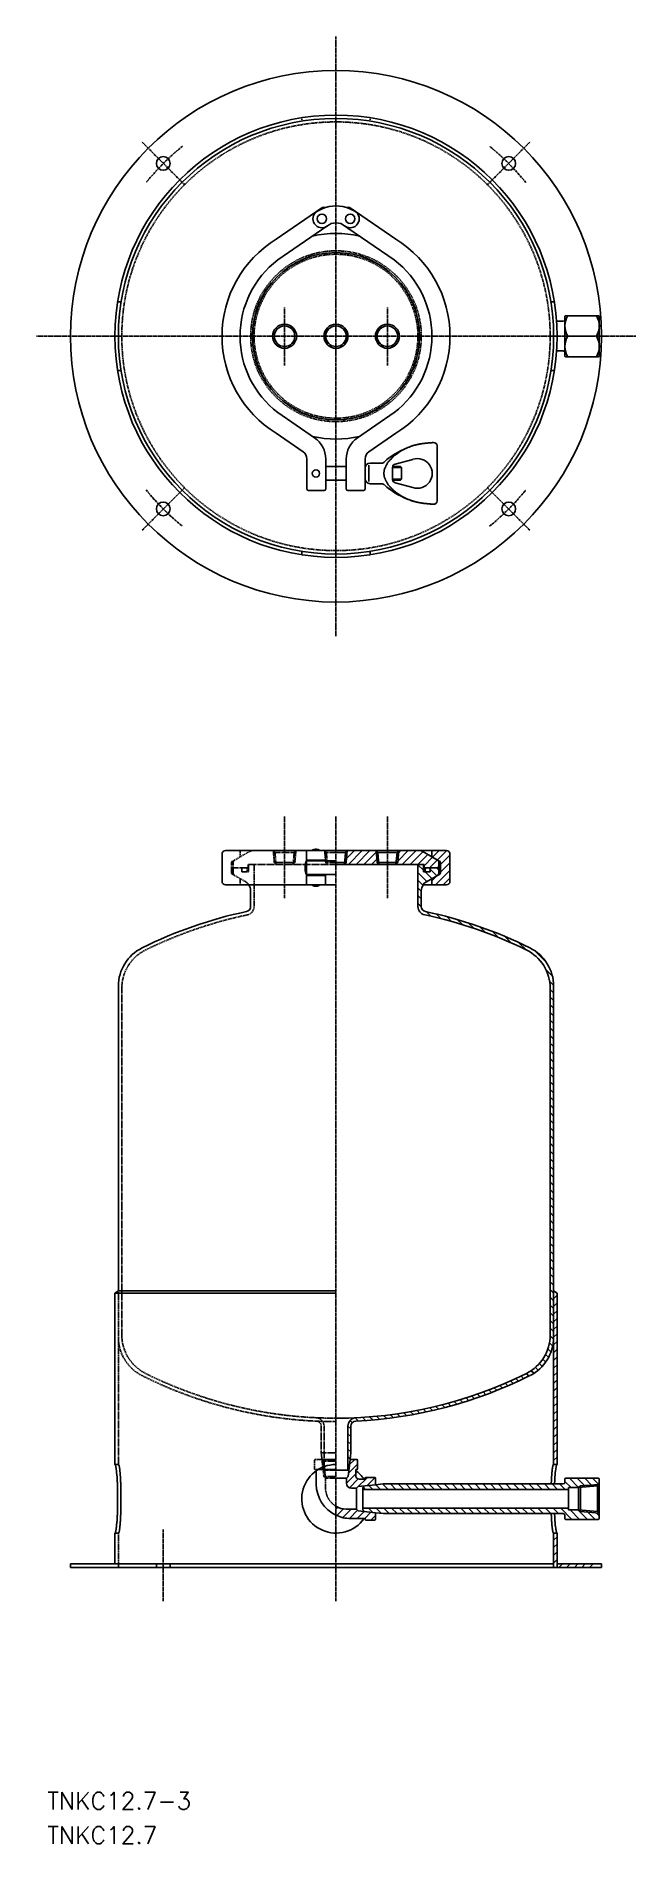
# Model space of a CAD drawing. Extents: x 242 to 592, y 18 to 1073.
import ezdxf

# ---------------------------------------------------------------- set-up
doc = ezdxf.new("R2010")
doc.units = 0
doc.linetypes.add('CENTER', pattern=[2, 1.25, -0.25, 0.25, -0.25])
doc.linetypes.add('DASHED', pattern=[0.75, 0.5, -0.25])
doc.layers.get('0').update_dxf_attribs({"linetype": 'CONTINUOUS'})
doc.layers.add('CENTER', color=1, linetype='CENTER')
doc.styles.get("Standard").update_dxf_attribs({"font": 'txt.shx', "bigfont": 'bigfont.shx'})

msp = doc.modelspace()

# ---------------------------------------------------------------- texts
at = {"color": 7, "linetype": 'CONTINUOUS'}
for s, p in [('TNKC12.7-3', (248, 38.3)), ('TNKC12.7', (248, 18.3))]:
    msp.add_text(s, height=10, dxfattribs=at).set_placement(p)

# ---------------------------------------------------------------- blocks, each defined once
blk = doc.blocks.new('*X2')
at = {"color": 0, "linetype": 'CONTINUOUS'}
for p, q in [((546.6, 179.5), (548.6, 181.5)), ((551.1, 179.5), (553.1, 181.5)), ((555.6, 179.5), (557.6, 181.5)), ((560, 179.5), (562, 181.5)), ((564.5, 179.5), (566.5, 181.5))]:
    blk.add_line(p, q, dxfattribs=at)
blk = doc.blocks.new('*X3')
at = {"color": 0, "linetype": 'CONTINUOUS'}
for p, q in [((543.5, 195.4), (545.5, 197.4)), ((543.5, 191), (545.5, 193)), ((543.5, 186.5), (545.5, 188.5)), ((543.5, 182), (545.5, 184))]:
    blk.add_line(p, q, dxfattribs=at)
blk = doc.blocks.new('*X4')
at = {"color": 0, "linetype": 'CONTINUOUS'}
for p, q in [((422.7, 593), (427.3, 597.5)), ((423.8, 589.5), (431.8, 597.5)), ((428.2, 589.5), (436.2, 597.5)), ((432.7, 589.5), (439.9, 596.7)), ((437.2, 589.5), (440.3, 592.6)), ((452.6, 591.4), (458.7, 597.5)), ((453, 596.3), (454.2, 597.5)), ((455.2, 589.5), (463.2, 597.5)), ((459.7, 589.5), (467.1, 596.9)), ((464.2, 589.5), (470, 595.3)), ((467.9, 588.7), (472.8, 593.7)), ((471.1, 587.5), (475.6, 592)), ((472.8, 593.7), (476.7, 597.5)), ((475.6, 592), (481.1, 597.5)), ((477.5, 589.4), (483, 594.9)), ((472.5, 579.9), (475.6, 583)), ((474.6, 577.5), (483, 585.9)), ((475.6, 587.5), (476.5, 588.4)), ((477.5, 584.9), (483, 590.4)), ((479.1, 577.5), (483, 581.4))]:
    blk.add_line(p, q, dxfattribs=at)
blk = doc.blocks.new('*X5')
at = {"color": 0, "linetype": 'CONTINUOUS'}
for p, q in [((543.5, 340.6), (543.6, 340.7)), ((543.5, 336.2), (545.5, 338.2)), ((543.5, 331.7), (545.5, 333.7)), ((543.5, 327.2), (545.5, 329.2)), ((543.5, 322.7), (545.5, 324.7)), ((543.5, 318.2), (545.5, 320.2)), ((543.5, 313.7), (545.5, 315.7)), ((543.5, 309.2), (545.5, 311.2)), ((543.5, 304.7), (545.5, 306.7)), ((543.5, 300.2), (545.5, 302.2)), ((543.5, 295.7), (545.5, 297.7)), ((543.5, 291.2), (545.5, 293.2)), ((543.5, 286.8), (545.5, 288.8)), ((543.5, 282.3), (545.5, 284.3)), ((543.5, 277.8), (545.5, 279.8)), ((543.5, 273.3), (545.5, 275.3)), ((543.5, 268.8), (545.5, 270.8)), ((543.5, 264.3), (545.5, 266.3)), ((543.5, 259.8), (545.5, 261.8)), ((543.5, 255.3), (545.5, 257.3)), ((543.5, 250.8), (545.5, 252.8)), ((543.5, 246.3), (545.5, 248.3)), ((543.5, 241.8), (545.5, 243.8))]:
    blk.add_line(p, q, dxfattribs=at)
blk = doc.blocks.new('*X6')
at = {"color": 0, "linetype": 'CONTINUOUS'}
for p, q in [((433.5, 225), (432.3, 226.2)), ((438, 225), (435.7, 227.3)), ((442.5, 225), (439.7, 227.7)), ((447, 225), (443.8, 228.1)), ((451.5, 225), (448.3, 228.2)), ((456, 225), (452.8, 228.2)), ((460.4, 225), (457.2, 228.2)), ((464.9, 225), (461.7, 228.2)), ((469.4, 225), (466.2, 228.2)), ((473.9, 225), (470.7, 228.2)), ((478.4, 225), (475.2, 228.2)), ((482.9, 225), (479.7, 228.2)), ((487.4, 225), (484.2, 228.2)), ((491.9, 225), (488.7, 228.2)), ((496.4, 225), (493.2, 228.2)), ((500.9, 225), (497.7, 228.2)), ((505.3, 225), (502.1, 228.2)), ((509.8, 225), (506.6, 228.2)), ((514.3, 225), (511.1, 228.2)), ((518.8, 225), (515.6, 228.2)), ((523.3, 225), (520.1, 228.2)), ((527.8, 225), (524.6, 228.2)), ((532.3, 225), (529.1, 228.2)), ((536.8, 225), (533.6, 228.2)), ((541.3, 225), (538.1, 228.2)), ((545.8, 225), (542.6, 228.2)), ((550.2, 225), (547, 228.2)), ((553.7, 226), (550.1, 229.6)), ((558.1, 226.1), (552.7, 231.5)), ((561.5, 227.2), (557.2, 231.5)), ((565.7, 227.5), (561.7, 231.5)), ((569.9, 227.8), (566.1, 231.5)), ((438, 211.5), (435.4, 214.1)), ((443, 211), (439.9, 214.1)), ((447.6, 210.9), (444.4, 214.1)), ((452.1, 210.9), (448.9, 214.1)), ((456.6, 210.9), (453.4, 214.1)), ((461.1, 210.9), (457.9, 214.1)), ((465.6, 210.9), (462.4, 214.1)), ((470.1, 210.9), (466.9, 214.1)), ((474.5, 210.9), (471.3, 214.1)), ((479, 210.9), (475.8, 214.1)), ((483.5, 210.9), (480.3, 214.1)), ((488, 210.9), (484.8, 214.1)), ((492.5, 210.9), (489.3, 214.1)), ((497, 210.9), (493.8, 214.1)), ((501.5, 210.9), (498.3, 214.1)), ((506, 210.9), (502.8, 214.1)), ((510.5, 210.9), (507.3, 214.1)), ((515, 210.9), (511.8, 214.1)), ((519.4, 210.9), (516.2, 214.1)), ((523.9, 210.9), (520.7, 214.1)), ((528.4, 210.9), (525.2, 214.1)), ((532.9, 210.9), (529.7, 214.1)), ((537.4, 210.9), (534.2, 214.1)), ((541.9, 210.9), (538.7, 214.1)), ((546.4, 210.9), (543.2, 214.1)), ((554.2, 207.5), (547.7, 214.1)), ((558.7, 207.5), (553.2, 213)), ((563.2, 207.5), (557.7, 213)), ((567.7, 207.5), (563.5, 211.7)), ((570.1, 209.6), (568.4, 211.3))]:
    blk.add_line(p, q, dxfattribs=at)
blk = doc.blocks.new('*X7')
at = {"color": 0, "linetype": 'CONTINUOUS'}
for p, q in [((424.4, 239.5), (427.4, 242.5)), ((422.6, 228.7), (428, 234.1)), ((423.8, 234.4), (429, 239.6)), ((428.4, 225.6), (434.9, 232)), ((424.3, 225.9), (429.5, 231.1)), ((434.5, 227.1), (439.3, 231.9)), ((416.5, 213.6), (417.5, 214.6)), ((417, 209.7), (420.9, 213.6)), ((420.4, 208.6), (425.3, 213.4)), ((424.4, 208), (429.1, 212.8)), ((428.8, 208), (432.9, 212.1)), ((433.3, 208), (436.9, 211.6)), ((436.8, 207), (439.5, 209.7))]:
    blk.add_line(p, q, dxfattribs=at)
blk = doc.blocks.new('*X8')
at = {"color": 0, "linetype": 'CONTINUOUS'}
for p, q in [((467.5, 586.1), (464.3, 589.3)), ((469.6, 579.5), (464.3, 584.8)), ((467.2, 577.4), (464.3, 580.3)), ((472.4, 581.2), (468.5, 585.1)), ((475.3, 582.8), (471.5, 586.6)), ((476.5, 586.1), (475.1, 587.5)), ((466.3, 573.8), (464.3, 575.8)), ((466.3, 569.3), (464.3, 571.3)), ((466.3, 564.8), (464.3, 566.8)), ((471.9, 559.2), (469.3, 561.8)), ((477.8, 557.8), (475.1, 560.5)), ((483.9, 556.2), (481.1, 559.1)), ((490.3, 554.4), (487.3, 557.3)), ((496.9, 552.2), (493.7, 555.4)), ((503.8, 549.8), (500.5, 553.1)), ((511.1, 547), (507.6, 550.5)), ((518.9, 543.6), (515.1, 547.5)), ((527.4, 539.7), (523.1, 543.9)), ((539.4, 532.2), (532.3, 539.3)), ((542.8, 524.3), (539, 528.1)), ((543.5, 519.1), (541.1, 521.4)), ((543.5, 514.6), (541.5, 516.6)), ((543.5, 510.1), (541.5, 512.1)), ((543.5, 505.6), (541.5, 507.6)), ((543.5, 501.1), (541.5, 503.1)), ((543.5, 496.6), (541.5, 498.6)), ((543.5, 492.1), (541.5, 494.1)), ((543.5, 487.6), (541.5, 489.6)), ((543.5, 483.2), (541.5, 485.2)), ((543.5, 478.7), (541.5, 480.7)), ((543.5, 474.2), (541.5, 476.2)), ((543.5, 469.7), (541.5, 471.7)), ((543.5, 465.2), (541.5, 467.2)), ((543.5, 460.7), (541.5, 462.7)), ((543.5, 456.2), (541.5, 458.2)), ((543.5, 451.7), (541.5, 453.7)), ((543.5, 447.2), (541.5, 449.2)), ((543.5, 442.7), (541.5, 444.7)), ((543.5, 438.3), (541.5, 440.3)), ((543.5, 433.8), (541.5, 435.8)), ((543.5, 429.3), (541.5, 431.3)), ((543.5, 424.8), (541.5, 426.8)), ((543.5, 420.3), (541.5, 422.3)), ((543.5, 415.8), (541.5, 417.8)), ((543.5, 411.3), (541.5, 413.3)), ((543.5, 406.8), (541.5, 408.8)), ((543.5, 402.3), (541.5, 404.3)), ((543.5, 397.8), (541.5, 399.8)), ((543.5, 393.4), (541.5, 395.4)), ((543.5, 388.9), (541.5, 390.9)), ((543.5, 384.4), (541.5, 386.4)), ((543.5, 379.9), (541.5, 381.9)), ((543.5, 375.4), (541.5, 377.4)), ((543.5, 370.9), (541.5, 372.9)), ((543.5, 366.4), (541.5, 368.4)), ((543.5, 361.9), (541.5, 363.9)), ((543.5, 357.4), (541.5, 359.4)), ((543.5, 352.9), (541.5, 354.9)), ((543.5, 348.5), (541.5, 350.5)), ((543.5, 344), (541.5, 346)), ((543.5, 339.5), (541.5, 341.5)), ((543.5, 335), (541.5, 337)), ((543.5, 330.5), (541.5, 332.5)), ((543.5, 326), (541.5, 328)), ((543.5, 321.5), (541.5, 323.5)), ((543.5, 317), (541.5, 319)), ((542, 305.1), (540.2, 306.9)), ((543, 308.6), (541.1, 310.5)), ((543.5, 312.6), (541.5, 314.5)), ((534.5, 294.5), (533, 296.1)), ((536.8, 296.7), (535.2, 298.4)), ((538.9, 299.2), (537.2, 300.9)), ((540.6, 302), (538.8, 303.7)), ((513.7, 284), (512.1, 285.5)), ((516.8, 285.3), (515.3, 286.9)), ((519.9, 286.7), (518.4, 288.2)), ((523, 288.1), (521.5, 289.6)), ((526, 289.6), (524.5, 291.1)), ((529.1, 291.1), (527.6, 292.5)), ((532, 292.7), (530.4, 294.2)), ((480.1, 272.7), (478.4, 274.3)), ((483.6, 273.6), (482, 275.2)), ((487.1, 274.6), (485.5, 276.2)), ((490.6, 275.6), (489, 277.3)), ((494, 276.7), (492.4, 278.3)), ((497.4, 277.8), (495.8, 279.4)), ((500.7, 279), (499.1, 280.6)), ((504, 280.2), (502.4, 281.8)), ((507.3, 281.4), (505.7, 283)), ((510.5, 282.7), (508.9, 284.2)), ((426, 263.9), (424.8, 265.1)), ((429.5, 264.9), (427.7, 266.7)), ((433.7, 265.1), (431.9, 267)), ((437.9, 265.5), (436.1, 267.3)), ((442, 265.8), (440.2, 267.6)), ((446.1, 266.3), (444.3, 268.1)), ((450.1, 266.8), (448.3, 268.5)), ((454, 267.3), (452.2, 269.1)), ((457.9, 267.9), (456.1, 269.7)), ((461.7, 268.6), (460, 270.3)), ((465.5, 269.3), (463.8, 271)), ((469.2, 270.1), (467.5, 271.8)), ((472.9, 270.9), (471.2, 272.6)), ((476.5, 271.8), (474.8, 273.4)), ((425.2, 260.3), (423.5, 261.9)), ((425.2, 255.8), (423.5, 257.4)), ((425.2, 251.3), (423.5, 252.9)), ((425.2, 246.8), (423.5, 248.4)), ((424.8, 242.7), (423.5, 243.9)), ((424.3, 238.7), (423.5, 239.5))]:
    blk.add_line(p, q, dxfattribs=at)

# ---------------------------------------------------------------- linework, layer by layer
at = {"color": 3, "linetype": 'DASHED'}
for p, q in [((396.5, 1022.9), (396.5, 1025)), ((436.5, 1022.9), (436.5, 1025)), ((291.1, 917.5), (289.1, 917.5)), ((541.9, 917.5), (543.9, 917.5)), ((291.1, 877.5), (289.1, 877.5)), ((541.9, 877.5), (543.9, 877.5)), ((396.5, 772.1), (396.5, 770.1)), ((436.5, 772.1), (436.5, 770.1)), ((356, 591.2), (366.2, 597.1)), ((360.5, 597), (360.5, 593.8)), ((379.9, 597.5), (380.5, 590.5)), ((379.9, 597.5), (380.9, 596.5)), ((393, 596.5), (380, 596.5)), ((392.5, 590.5), (380.5, 590.5)), ((380.5, 590.5), (381.5, 589.5)), ((380.9, 596.5), (381.5, 589.5)), ((392.1, 596.5), (391.5, 589.5)), ((392.5, 590.5), (391.5, 589.5)), ((393.1, 597.5), (392.1, 596.5)), ((393.1, 597.5), (392.5, 590.5)), ((409.9, 597.5), (410.9, 596.5)), ((409.9, 597.5), (410.5, 590.5)), ((416.5, 596.5), (410, 596.5)), ((416.5, 590.5), (410.5, 590.5)), ((410.5, 590.5), (411.5, 589.5)), ((410.9, 596.5), (411.5, 589.5)), ((355.5, 590.4), (355.5, 584.7)), ((356, 583.8), (363.7, 579.4)), ((356.5, 590.4), (356.5, 584.7)), ((365.5, 587.5), (356.5, 587.5)), ((360.5, 581.2), (360.5, 578)), ((361.5, 587.5), (361.5, 585.1)), ((365.5, 585.1), (361.5, 585.1)), ((416.5, 589.5), (365.2, 589.5)), ((365.2, 589.5), (365.2, 587.5)), ((365.5, 589.5), (365.5, 585.1)), ((368.7, 589.5), (368.7, 564.9)), ((291.5, 315), (291.5, 517.2)), ((289.5, 340.8), (289.5, 239.5)), ((407.9, 261.8), (407.9, 246.2)), ((409.5, 261.8), (409.5, 242.5)), ((404.5, 242.5), (416.5, 242.5)), ((416.5, 242.5), (405.5, 242.5)), ((407.9, 246.2), (416.5, 246.2)), ((407.9, 246.2), (408.3, 242.5)), ((408.3, 242.5), (409, 236.2)), ((408.4, 242.5), (409.4, 232.5)), ((408.4, 242.5), (409.4, 241.5)), ((409.5, 242.5), (409.5, 236.2)), ((287.5, 239.5), (289.5, 239.5)), ((404, 242), (404, 237)), ((406, 236.5), (404.5, 236.5)), ((405, 235.9), (405, 236.5)), ((416.5, 236.2), (409, 236.2)), ((409.4, 241.5), (416.5, 241.5)), ((409.4, 241.5), (410.4, 231.5)), ((409.4, 232.5), (416.5, 232.5)), ((409.4, 232.5), (410.4, 231.5)), ((416.5, 231.5), (410.4, 231.5)), ((410.4, 231.5), (410.4, 228.5)), ((410.4, 231.5), (410.4, 225.5)), ((410.4, 231.5), (410.4, 225.5)), ((287.5, 199.5), (289.5, 199.5)), ((289.5, 199.5), (289.5, 179.5)), ((311.7, 181.5), (311.7, 179.5)), ((319.7, 181.5), (319.7, 179.5))]:
    msp.add_line(p, q, dxfattribs=at)
at = {"color": 7, "linetype": 'CONTINUOUS'}
for p, q in [((381.6, 954.1), (408.2, 972.4)), ((408.5, 971.8), (405.3, 970.3)), ((424.5, 971.8), (427.8, 970.3)), ((451.4, 954.1), (424.8, 972.4)), ((382.5, 942), (411.2, 961.7)), ((450.5, 942), (419.7, 963.1)), ((550.1, 909), (550.1, 907.2)), ((550.1, 907.2), (550.1, 887.9)), ((550.6, 909.5), (569.6, 909.5)), ((570.1, 909), (570.1, 886)), ((549.1, 906.2), (545.2, 906.2)), ((550.1, 897.5), (567.3, 897.5)), ((550.1, 891), (550.1, 897.5)), ((550.1, 891), (550.1, 897.5)), ((550.1, 891), (550.1, 897.5)), ((549.1, 888.9), (545.2, 888.9)), ((550.1, 887.9), (550.1, 886)), ((550.6, 885.5), (569.6, 885.5)), ((382.5, 853), (404, 838.3)), ((450.5, 853), (429, 838.3)), ((381.6, 840.9), (397.3, 830.1)), ((451.4, 840.9), (435.7, 830.1)), ((475.5, 833.5), (475.5, 801.5)), ((399.5, 826), (399.5, 808.5)), ((410.5, 825.9), (410.5, 808.5)), ((422.5, 825.9), (422.5, 808.5)), ((433.5, 826), (433.5, 808.5)), ((436.5, 823.5), (443.1, 823.5)), ((461.4, 825.7), (451, 822.9)), ((410.5, 821.5), (422.5, 821.5)), ((410.5, 813.5), (422.5, 813.5)), ((433.5, 814.5), (433.5, 820.5)), ((435.7, 822.3), (435.7, 812.7)), ((454.8, 821), (449.5, 821)), ((449.5, 814), (449.5, 821)), ((454.8, 814.1), (449.5, 814.1)), ((449.6, 821.5), (454.2, 821.5)), ((449.6, 813.5), (454.2, 813.5)), ((461.4, 809.3), (451, 812.1)), ((454.2, 821.5), (454.8, 821)), ((454.2, 813.5), (454.8, 814.1)), ((454.8, 821), (454.8, 814.1)), ((400.5, 807.5), (409.5, 807.5)), ((432.5, 807.5), (423.5, 807.5)), ((436.5, 811.5), (443.1, 811.5)), ((350, 595.5), (350, 579.5)), ((416.5, 597.5), (352, 597.5)), ((399.3, 597.5), (399.3, 592)), ((399.3, 592), (410.3, 592)), ((399.3, 591.5), (416.5, 591.5)), ((399.3, 591.5), (399.3, 583.5)), ((402.6, 592), (402.6, 591.5)), ((406.9, 592), (406.9, 591.5)), ((410.3, 597.5), (410.3, 592)), ((416.5, 597.5), (481, 597.5)), ((416.5, 596.5), (423, 596.5)), ((416.5, 590.5), (422.5, 590.5)), ((422.1, 596.5), (421.5, 589.5)), ((422.5, 590.5), (421.5, 589.5)), ((423.1, 597.5), (422.1, 596.5)), ((423.1, 597.5), (422.5, 590.5)), ((439.9, 597.5), (440.5, 590.5)), ((439.9, 597.5), (440.9, 596.5)), ((440, 596.5), (453, 596.5)), ((440.5, 590.5), (452.5, 590.5)), ((440.5, 590.5), (441.5, 589.5)), ((440.9, 596.5), (441.5, 589.5)), ((452.1, 596.5), (451.5, 589.5)), ((452.5, 590.5), (451.5, 589.5)), ((453.1, 597.5), (452.1, 596.5)), ((453.1, 597.5), (452.5, 590.5)), ((477, 591.2), (466.8, 597.1)), ((472.5, 597), (472.5, 593.8)), ((483, 595.5), (483, 579.5)), ((399.3, 583.5), (416.5, 583.5)), ((399.3, 583), (410.3, 583)), ((399.3, 583), (399.3, 577.5)), ((402.6, 583.5), (402.6, 583)), ((406.9, 583.5), (406.9, 583)), ((410.3, 583), (410.3, 577.5)), ((416.5, 589.5), (467.9, 589.5)), ((464.3, 589.5), (464.3, 564.9)), ((467.5, 589.5), (467.5, 585.1)), ((467.5, 587.5), (476.5, 587.5)), ((467.5, 585.1), (471.5, 585.1)), ((467.9, 589.5), (467.9, 587.5)), ((477, 583.8), (469.3, 579.4)), ((471.5, 587.5), (471.5, 585.1)), ((472.5, 581.2), (472.5, 578)), ((476.5, 590.4), (476.5, 584.7)), ((477.5, 590.4), (477.5, 584.7)), ((360, 577.5), (352, 577.5)), ((360, 577.5), (365.7, 577.5)), ((365.7, 577.5), (416.5, 577.5)), ((366.7, 574.2), (366.7, 564.9)), ((466.3, 574.2), (466.3, 564.9)), ((473, 577.5), (467.3, 577.5)), ((473, 577.5), (481, 577.5)), ((289.5, 518.2), (289.5, 518.4)), ((289.5, 340.8), (289.5, 518.2)), ((541.5, 343.9), (541.5, 517.2)), ((543.5, 343.9), (543.5, 518.4)), ((287.5, 339.5), (289.5, 340.8)), ((287.5, 339.5), (287.5, 239.5)), ((287.5, 339.5), (416.5, 339.5)), ((289.5, 340.8), (416.5, 340.8)), ((541.5, 343.9), (541.5, 318.3)), ((543.5, 343.9), (543.5, 318.3)), ((545.5, 339.5), (543.5, 340.8)), ((545.5, 339.5), (545.5, 239.5)), ((541.5, 318.3), (541.5, 315)), ((543.5, 318.3), (543.5, 313.7)), ((543.5, 313.7), (543.5, 239.5)), ((543.5, 304.5), (543.5, 303.6)), ((423.5, 261.8), (423.5, 236.2)), ((425.2, 261.8), (425.2, 246.2)), ((424.7, 242.5), (423.6, 232.5)), ((424.7, 242.5), (424, 236.2)), ((425.2, 246.2), (424.7, 242.5)), ((424.7, 242.5), (428.5, 242.5)), ((427.5, 242.5), (424.7, 242.5)), ((405, 235.9), (405, 228)), ((405, 235.9), (405, 228)), ((406, 236.5), (416.5, 236.5)), ((416.5, 236.2), (424, 236.2)), ((423.6, 232.5), (422.6, 231.5)), ((428, 236.5), (428.5, 236.5)), ((428, 236.5), (428, 233)), ((429, 242), (429, 237)), ((439, 232), (434, 232)), ((543.5, 239.5), (545.5, 239.5)), ((416.5, 231.5), (422.6, 231.5)), ((422.6, 231.5), (422.6, 228.6)), ((428.5, 225.6), (425.6, 225.6)), ((429.5, 226.6), (428.5, 225.6)), ((428.5, 225.6), (428.5, 213.4)), ((439.5, 227.7), (429.5, 226.6)), ((430, 231), (433.5, 231)), ((433.1, 227), (432.1, 226)), ((432.1, 226), (432.1, 219.5)), ((449.1, 225), (432.1, 225)), ((449.1, 225), (432.1, 225)), ((433.5, 231.5), (433.5, 231)), ((439.5, 231.5), (439.5, 227.7)), ((439.5, 227.7), (444.1, 228.2)), ((444.1, 228.2), (449.1, 228.2)), ((444.1, 228.2), (449.1, 228.2)), ((549.1, 228.2), (444.8, 228.2)), ((552.1, 225), (444.8, 225)), ((550.1, 231), (550.1, 229.2)), ((550.6, 231.5), (569.6, 231.5)), ((552.1, 226), (558.1, 226)), ((552.1, 226), (552.1, 219.5)), ((569.2, 227), (558.1, 226)), ((559.1, 227), (558.1, 226)), ((558.1, 226), (558.1, 219.5)), ((559.1, 227), (570.1, 227.8)), ((559.1, 227), (559.1, 219.5)), ((570.1, 227.8), (569.2, 227)), ((569.2, 227), (569.2, 219.5)), ((570.1, 231), (570.1, 208)), ((428.5, 213.4), (422.5, 213.4)), ((429.5, 212.4), (428.5, 213.4)), ((439.5, 211.3), (429.5, 212.4)), ((432.1, 213), (432.1, 219.5)), ((449.1, 214.1), (432.1, 214.1)), ((449.1, 214.1), (432.1, 214.1)), ((433.1, 212), (432.1, 213)), ((439.5, 211.3), (444.1, 210.9)), ((439.5, 211.3), (439.5, 207.5)), ((444.1, 210.9), (449.1, 210.9)), ((444.1, 210.9), (449.1, 210.9)), ((552.1, 214.1), (444.8, 214.1)), ((549.1, 210.9), (444.8, 210.9)), ((552.1, 213), (552.1, 219.5)), ((552.1, 213), (558.1, 213)), ((558.1, 213), (558.1, 219.5)), ((569.2, 212), (558.1, 213)), ((559.1, 212), (558.1, 213)), ((559.1, 212), (559.1, 219.5)), ((559.1, 212), (570.1, 211.2)), ((569.2, 212), (569.2, 219.5)), ((570.1, 211.2), (569.2, 212)), ((570.1, 213), (570.1, 219.5)), ((570.1, 213), (570.1, 219.5)), ((570.1, 213), (570.1, 219.5)), ((425, 208), (433.5, 208)), ((433.5, 208), (433.5, 207.5)), ((439, 207), (434, 207)), ((550.1, 209.9), (550.1, 208)), ((550.6, 207.5), (569.6, 207.5)), ((287.5, 199.5), (287.5, 181.5)), ((543.5, 199.5), (545.5, 199.5)), ((543.5, 199.5), (543.5, 179.5)), ((545.5, 199.5), (545.5, 179.5)), ((543.5, 181.5), (261.5, 181.5)), ((261.5, 181.5), (261.5, 179.5)), ((571.5, 179.5), (261.5, 179.5)), ((545.5, 181.5), (563.7, 181.5)), ((545.5, 181.5), (571.5, 181.5)), ((571.5, 181.5), (571.5, 179.5))]:
    msp.add_line(p, q, dxfattribs=at)
at = {"color": 7}
msp.add_polyline3d([(473.4, 835.5, 0), (473.1, 835.5, 0), (472.8, 835.5, 0), (472.5, 835.4, 0), (472.2, 835.4, 0), (471.9, 835.4, 0), (471.6, 835.4, 0), (471.2, 835.3, 0), (470.9, 835.3, 0), (470.6, 835.3, 0), (470.3, 835.3, 0), (470, 835.2, 0), (469.7, 835.2, 0), (469.4, 835.2, 0), (469, 835.1, 0), (468.7, 835.1, 0), (468.4, 835.1, 0), (468.1, 835, 0), (467.8, 835, 0), (467.5, 834.9, 0), (467.2, 834.9, 0), (466.8, 834.9, 0), (466.5, 834.8, 0), (466.2, 834.8, 0), (465.9, 834.7, 0), (465.6, 834.7, 0), (465.3, 834.6, 0), (465, 834.5, 0), (464.6, 834.5, 0), (464.3, 834.4, 0), (464, 834.3, 0), (463.7, 834.3, 0), (463.4, 834.2, 0), (463.1, 834.1, 0), (462.7, 834, 0), (462.4, 834, 0), (462.1, 833.9, 0), (461.8, 833.8, 0), (461.5, 833.7, 0), (461.2, 833.6, 0), (460.8, 833.5, 0), (460.5, 833.4, 0), (460.2, 833.3, 0), (459.9, 833.2, 0), (459.6, 833.1, 0), (459.3, 832.9, 0), (458.9, 832.8, 0), (458.6, 832.7, 0), (458.3, 832.6, 0), (458, 832.4, 0), (457.7, 832.3, 0), (457.3, 832.1, 0), (457, 832, 0), (456.7, 831.8, 0), (456.4, 831.7, 0), (456.1, 831.5, 0), (455.7, 831.3, 0), (455.4, 831.1, 0), (455.1, 831, 0), (454.8, 830.8, 0), (454.5, 830.6, 0), (454.2, 830.4, 0), (453.9, 830.2, 0), (453.5, 830, 0), (453.2, 829.8, 0), (452.9, 829.6, 0), (452.6, 829.4, 0), (452.3, 829.2, 0), (452, 829, 0), (451.8, 828.8, 0), (451.5, 828.5, 0), (451.2, 828.3, 0), (450.9, 828.1, 0), (450.6, 827.9, 0), (450.3, 827.6, 0), (450.1, 827.4, 0), (449.8, 827.2, 0), (449.5, 826.9, 0), (449.3, 826.7, 0), (449, 826.4, 0), (448.8, 826.2, 0), (448.6, 825.9, 0), (448.3, 825.7, 0), (448.1, 825.4, 0), (447.9, 825.1, 0), (447.6, 824.9, 0), (447.4, 824.6, 0), (447.2, 824.4, 0), (447, 824.1, 0), (446.8, 823.8, 0), (446.6, 823.6, 0), (446.4, 823.3, 0), (446.3, 823, 0), (446.1, 822.7, 0), (445.9, 822.5, 0), (445.8, 822.2, 0), (445.6, 821.9, 0), (445.5, 821.6, 0), (445.4, 821.4, 0), (445.3, 821.1, 0), (445.1, 820.8, 0), (445, 820.5, 0), (444.9, 820.2, 0), (444.9, 819.9, 0), (444.8, 819.7, 0), (444.7, 819.4, 0), (444.7, 819.1, 0), (444.6, 818.8, 0), (444.6, 818.5, 0), (444.5, 818.2, 0), (444.5, 817.9, 0), (444.5, 817.6, 0), (444.5, 817.4, 0), (444.5, 817.1, 0), (444.5, 816.8, 0), (444.6, 816.5, 0), (444.6, 816.2, 0), (444.7, 815.9, 0), (444.7, 815.6, 0), (444.8, 815.3, 0), (444.9, 815.1, 0), (445, 814.8, 0), (445.1, 814.5, 0), (445.2, 814.2, 0), (445.3, 813.9, 0), (445.4, 813.6, 0), (445.5, 813.4, 0), (445.7, 813.1, 0), (445.8, 812.8, 0), (446, 812.5, 0), (446.1, 812.3, 0), (446.3, 812, 0), (446.5, 811.7, 0), (446.7, 811.4, 0), (446.8, 811.2, 0), (447, 810.9, 0), (447.2, 810.6, 0), (447.4, 810.4, 0), (447.7, 810.1, 0), (447.9, 809.8, 0), (448.1, 809.6, 0), (448.3, 809.3, 0), (448.6, 809.1, 0), (448.8, 808.8, 0), (449.1, 808.6, 0), (449.3, 808.3, 0), (449.6, 808.1, 0), (449.8, 807.8, 0), (450.1, 807.6, 0), (450.4, 807.4, 0), (450.7, 807.1, 0), (450.9, 806.9, 0), (451.2, 806.7, 0), (451.5, 806.5, 0), (451.8, 806.2, 0), (452.1, 806, 0), (452.4, 805.8, 0), (452.7, 805.6, 0), (453, 805.4, 0), (453.3, 805.2, 0), (453.6, 805, 0), (453.9, 804.8, 0), (454.2, 804.6, 0), (454.5, 804.4, 0), (454.8, 804.2, 0), (455.1, 804, 0), (455.5, 803.9, 0), (455.8, 803.7, 0), (456.1, 803.5, 0), (456.4, 803.4, 0), (456.7, 803.2, 0), (457, 803, 0), (457.4, 802.9, 0), (457.7, 802.7, 0), (458, 802.6, 0), (458.3, 802.5, 0), (458.6, 802.3, 0), (459, 802.2, 0), (459.3, 802.1, 0), (459.6, 802, 0), (459.9, 801.8, 0), (460.2, 801.7, 0), (460.6, 801.6, 0), (460.9, 801.5, 0), (461.2, 801.4, 0), (461.5, 801.3, 0), (461.8, 801.2, 0), (462.1, 801.1, 0), (462.5, 801.1, 0), (462.8, 801, 0), (463.1, 800.9, 0), (463.4, 800.8, 0), (463.7, 800.8, 0), (464, 800.7, 0), (464.4, 800.6, 0), (464.7, 800.6, 0), (465, 800.5, 0), (465.3, 800.4, 0), (465.6, 800.4, 0), (465.9, 800.3, 0), (466.2, 800.3, 0), (466.6, 800.2, 0), (466.9, 800.2, 0), (467.2, 800.1, 0), (467.5, 800.1, 0), (467.8, 800, 0), (468.1, 800, 0), (468.4, 800, 0), (468.8, 799.9, 0), (469.1, 799.9, 0), (469.4, 799.9, 0), (469.7, 799.8, 0), (470, 799.8, 0), (470.3, 799.8, 0), (470.6, 799.7, 0), (471, 799.7, 0), (471.3, 799.7, 0), (471.6, 799.7, 0), (471.9, 799.6, 0), (472.2, 799.6, 0), (472.5, 799.6, 0), (472.8, 799.6, 0), (473.1, 799.5, 0), (473.5, 799.5, 0)], dxfattribs=at)
at = {"color": 7, "linetype": 'CONTINUOUS'}
for points in [[(399.3, 591.5, 0), (399.2, 591.5, 0), (399.2, 591.5, 0), (399.2, 591.5, 0), (399.2, 591.5, 0), (399.2, 591.5, 0), (399.1, 591.5, 0), (399.1, 591.5, 0), (399.1, 591.4, 0), (399.1, 591.4, 0), (399.1, 591.4, 0), (399.1, 591.4, 0), (399, 591.3, 0), (399, 591.3, 0), (399, 591.3, 0), (399, 591.2, 0), (399, 591.2, 0), (399, 591.2, 0), (399, 591.1, 0), (398.9, 591.1, 0), (398.9, 591, 0), (398.9, 591, 0), (398.9, 590.9, 0), (398.9, 590.9, 0), (398.9, 590.8, 0), (398.8, 590.8, 0), (398.8, 590.7, 0), (398.8, 590.7, 0), (398.8, 590.6, 0), (398.8, 590.5, 0), (398.8, 590.5, 0), (398.8, 590.4, 0), (398.8, 590.3, 0), (398.7, 590.3, 0), (398.7, 590.2, 0), (398.7, 590.1, 0), (398.7, 590.1, 0), (398.7, 590, 0), (398.7, 589.9, 0), (398.7, 589.8, 0), (398.7, 589.7, 0), (398.7, 589.7, 0), (398.6, 589.6, 0), (398.6, 589.5, 0), (398.6, 589.4, 0), (398.6, 589.3, 0), (398.6, 589.2, 0), (398.6, 589.1, 0), (398.6, 589, 0), (398.6, 589, 0), (398.6, 588.9, 0), (398.6, 588.8, 0), (398.6, 588.7, 0), (398.6, 588.6, 0), (398.6, 588.5, 0), (398.6, 588.4, 0), (398.6, 588.3, 0), (398.6, 588.2, 0), (398.6, 588.1, 0), (398.6, 588, 0), (398.6, 587.9, 0), (398.6, 587.8, 0), (398.6, 587.7, 0), (398.6, 587.6, 0), (398.6, 587.5, 0), (398.6, 587.4, 0), (398.6, 587.3, 0), (398.6, 587.2, 0), (398.6, 587.1, 0), (398.6, 587, 0), (398.6, 586.9, 0), (398.6, 586.8, 0), (398.6, 586.7, 0), (398.6, 586.6, 0), (398.6, 586.5, 0), (398.6, 586.5, 0), (398.6, 586.4, 0), (398.6, 586.3, 0), (398.6, 586.2, 0), (398.6, 586.1, 0), (398.6, 586, 0), (398.6, 585.9, 0), (398.6, 585.8, 0), (398.6, 585.7, 0), (398.6, 585.6, 0), (398.6, 585.5, 0), (398.6, 585.5, 0), (398.7, 585.4, 0), (398.7, 585.3, 0), (398.7, 585.2, 0), (398.7, 585.1, 0), (398.7, 585.1, 0), (398.7, 585, 0), (398.7, 584.9, 0), (398.7, 584.8, 0), (398.7, 584.8, 0), (398.8, 584.7, 0), (398.8, 584.6, 0), (398.8, 584.6, 0), (398.8, 584.5, 0), (398.8, 584.4, 0), (398.8, 584.4, 0), (398.8, 584.3, 0), (398.8, 584.2, 0), (398.9, 584.2, 0), (398.9, 584.1, 0), (398.9, 584.1, 0), (398.9, 584, 0), (398.9, 584, 0), (398.9, 583.9, 0), (399, 583.9, 0), (399, 583.9, 0), (399, 583.8, 0), (399, 583.8, 0), (399, 583.8, 0), (399, 583.7, 0), (399, 583.7, 0), (399.1, 583.7, 0), (399.1, 583.6, 0), (399.1, 583.6, 0), (399.1, 583.6, 0), (399.1, 583.6, 0), (399.1, 583.6, 0), (399.2, 583.5, 0), (399.2, 583.5, 0), (399.2, 583.5, 0), (399.2, 583.5, 0), (399.2, 583.5, 0), (399.3, 583.5, 0)], [(406.9, 597.5, 0), (406.9, 597.5, 0), (406.9, 597.6, 0), (406.9, 597.6, 0), (406.9, 597.6, 0), (406.9, 597.6, 0), (406.9, 597.6, 0), (406.9, 597.6, 0), (406.8, 597.7, 0), (406.8, 597.7, 0), (406.8, 597.7, 0), (406.8, 597.7, 0), (406.8, 597.7, 0), (406.8, 597.8, 0), (406.8, 597.8, 0), (406.7, 597.8, 0), (406.7, 597.8, 0), (406.7, 597.8, 0), (406.7, 597.8, 0), (406.7, 597.9, 0), (406.6, 597.9, 0), (406.6, 597.9, 0), (406.6, 597.9, 0), (406.6, 597.9, 0), (406.5, 597.9, 0), (406.5, 597.9, 0), (406.5, 598, 0), (406.4, 598, 0), (406.4, 598, 0), (406.4, 598, 0), (406.3, 598, 0), (406.3, 598, 0), (406.3, 598, 0), (406.2, 598.1, 0), (406.2, 598.1, 0), (406.1, 598.1, 0), (406.1, 598.1, 0), (406.1, 598.1, 0), (406, 598.1, 0), (406, 598.1, 0), (405.9, 598.1, 0), (405.9, 598.1, 0), (405.9, 598.2, 0), (405.8, 598.2, 0), (405.8, 598.2, 0), (405.7, 598.2, 0), (405.7, 598.2, 0), (405.6, 598.2, 0), (405.6, 598.2, 0), (405.5, 598.2, 0), (405.5, 598.2, 0), (405.4, 598.2, 0), (405.4, 598.2, 0), (405.3, 598.2, 0), (405.3, 598.2, 0), (405.2, 598.2, 0), (405.2, 598.2, 0), (405.1, 598.3, 0), (405.1, 598.3, 0), (405, 598.3, 0), (405, 598.3, 0), (404.9, 598.3, 0), (404.9, 598.3, 0), (404.8, 598.3, 0), (404.8, 598.3, 0), (404.7, 598.3, 0), (404.6, 598.3, 0), (404.6, 598.3, 0), (404.5, 598.3, 0), (404.5, 598.3, 0), (404.4, 598.3, 0), (404.4, 598.3, 0), (404.3, 598.2, 0), (404.3, 598.2, 0), (404.2, 598.2, 0), (404.2, 598.2, 0), (404.1, 598.2, 0), (404.1, 598.2, 0), (404, 598.2, 0), (404, 598.2, 0), (403.9, 598.2, 0), (403.9, 598.2, 0), (403.8, 598.2, 0), (403.8, 598.2, 0), (403.7, 598.2, 0), (403.7, 598.2, 0), (403.7, 598.2, 0), (403.6, 598.1, 0), (403.6, 598.1, 0), (403.5, 598.1, 0), (403.5, 598.1, 0), (403.4, 598.1, 0), (403.4, 598.1, 0), (403.4, 598.1, 0), (403.3, 598.1, 0), (403.3, 598.1, 0), (403.2, 598, 0), (403.2, 598, 0), (403.2, 598, 0), (403.1, 598, 0), (403.1, 598, 0), (403.1, 598, 0), (403, 598, 0), (403, 597.9, 0), (403, 597.9, 0), (402.9, 597.9, 0), (402.9, 597.9, 0), (402.9, 597.9, 0), (402.9, 597.9, 0), (402.8, 597.9, 0), (402.8, 597.8, 0), (402.8, 597.8, 0), (402.8, 597.8, 0), (402.8, 597.8, 0), (402.7, 597.8, 0), (402.7, 597.8, 0), (402.7, 597.7, 0), (402.7, 597.7, 0), (402.7, 597.7, 0), (402.7, 597.7, 0), (402.7, 597.7, 0), (402.6, 597.6, 0), (402.6, 597.6, 0), (402.6, 597.6, 0), (402.6, 597.6, 0), (402.6, 597.6, 0), (402.6, 597.6, 0), (402.6, 597.5, 0), (402.6, 597.5, 0)], [(406.9, 577.5, 0), (406.9, 577.5, 0), (406.9, 577.5, 0), (406.9, 577.5, 0), (406.9, 577.4, 0), (406.9, 577.4, 0), (406.9, 577.4, 0), (406.9, 577.4, 0), (406.8, 577.4, 0), (406.8, 577.4, 0), (406.8, 577.3, 0), (406.8, 577.3, 0), (406.8, 577.3, 0), (406.8, 577.3, 0), (406.8, 577.3, 0), (406.7, 577.2, 0), (406.7, 577.2, 0), (406.7, 577.2, 0), (406.7, 577.2, 0), (406.7, 577.2, 0), (406.6, 577.2, 0), (406.6, 577.1, 0), (406.6, 577.1, 0), (406.6, 577.1, 0), (406.5, 577.1, 0), (406.5, 577.1, 0), (406.5, 577.1, 0), (406.4, 577.1, 0), (406.4, 577, 0), (406.4, 577, 0), (406.3, 577, 0), (406.3, 577, 0), (406.3, 577, 0), (406.2, 577, 0), (406.2, 577, 0), (406.1, 577, 0), (406.1, 576.9, 0), (406.1, 576.9, 0), (406, 576.9, 0), (406, 576.9, 0), (405.9, 576.9, 0), (405.9, 576.9, 0), (405.9, 576.9, 0), (405.8, 576.9, 0), (405.8, 576.9, 0), (405.7, 576.8, 0), (405.7, 576.8, 0), (405.6, 576.8, 0), (405.6, 576.8, 0), (405.5, 576.8, 0), (405.5, 576.8, 0), (405.4, 576.8, 0), (405.4, 576.8, 0), (405.3, 576.8, 0), (405.3, 576.8, 0), (405.2, 576.8, 0), (405.2, 576.8, 0), (405.1, 576.8, 0), (405.1, 576.8, 0), (405, 576.8, 0), (405, 576.8, 0), (404.9, 576.8, 0), (404.9, 576.8, 0), (404.8, 576.8, 0), (404.8, 576.8, 0), (404.7, 576.8, 0), (404.6, 576.8, 0), (404.6, 576.8, 0), (404.5, 576.8, 0), (404.5, 576.8, 0), (404.4, 576.8, 0), (404.4, 576.8, 0), (404.3, 576.8, 0), (404.3, 576.8, 0), (404.2, 576.8, 0), (404.2, 576.8, 0), (404.1, 576.8, 0), (404.1, 576.8, 0), (404, 576.8, 0), (404, 576.8, 0), (403.9, 576.8, 0), (403.9, 576.8, 0), (403.8, 576.8, 0), (403.8, 576.8, 0), (403.7, 576.9, 0), (403.7, 576.9, 0), (403.7, 576.9, 0), (403.6, 576.9, 0), (403.6, 576.9, 0), (403.5, 576.9, 0), (403.5, 576.9, 0), (403.4, 576.9, 0), (403.4, 576.9, 0), (403.4, 577, 0), (403.3, 577, 0), (403.3, 577, 0), (403.2, 577, 0), (403.2, 577, 0), (403.2, 577, 0), (403.1, 577, 0), (403.1, 577, 0), (403.1, 577.1, 0), (403, 577.1, 0), (403, 577.1, 0), (403, 577.1, 0), (402.9, 577.1, 0), (402.9, 577.1, 0), (402.9, 577.1, 0), (402.9, 577.2, 0), (402.8, 577.2, 0), (402.8, 577.2, 0), (402.8, 577.2, 0), (402.8, 577.2, 0), (402.8, 577.2, 0), (402.7, 577.3, 0), (402.7, 577.3, 0), (402.7, 577.3, 0), (402.7, 577.3, 0), (402.7, 577.3, 0), (402.7, 577.4, 0), (402.7, 577.4, 0), (402.6, 577.4, 0), (402.6, 577.4, 0), (402.6, 577.4, 0), (402.6, 577.4, 0), (402.6, 577.5, 0), (402.6, 577.5, 0), (402.6, 577.5, 0), (402.6, 577.5, 0)], [(287.5, 199.5, 0), (287.5, 199.5, 0), (287.6, 199.5, 0), (287.6, 199.6, 0), (287.7, 199.6, 0), (287.7, 199.7, 0), (287.7, 199.7, 0), (287.8, 199.8, 0), (287.8, 199.9, 0), (287.8, 200, 0), (287.9, 200.1, 0), (287.9, 200.2, 0), (287.9, 200.4, 0), (288, 200.5, 0), (288, 200.7, 0), (288.1, 200.9, 0), (288.1, 201, 0), (288.1, 201.2, 0), (288.2, 201.4, 0), (288.2, 201.7, 0), (288.2, 201.9, 0), (288.3, 202.1, 0), (288.3, 202.4, 0), (288.3, 202.6, 0), (288.4, 202.9, 0), (288.4, 203.2, 0), (288.4, 203.5, 0), (288.4, 203.8, 0), (288.5, 204.1, 0), (288.5, 204.4, 0), (288.5, 204.7, 0), (288.6, 205, 0), (288.6, 205.4, 0), (288.6, 205.7, 0), (288.6, 206.1, 0), (288.7, 206.5, 0), (288.7, 206.8, 0), (288.7, 207.2, 0), (288.7, 207.6, 0), (288.8, 208, 0), (288.8, 208.4, 0), (288.8, 208.8, 0), (288.8, 209.2, 0), (288.8, 209.7, 0), (288.9, 210.1, 0), (288.9, 210.5, 0), (288.9, 211, 0), (288.9, 211.4, 0), (288.9, 211.9, 0), (288.9, 212.3, 0), (289, 212.8, 0), (289, 213.2, 0), (289, 213.7, 0), (289, 214.2, 0), (289, 214.7, 0), (289, 215.1, 0), (289, 215.6, 0), (289, 216.1, 0), (289, 216.6, 0), (289, 217.1, 0), (289, 217.6, 0), (289, 218, 0), (289, 218.5, 0), (289, 219, 0), (289, 219.5, 0), (289, 220, 0), (289, 220.5, 0), (289, 221, 0), (289, 221.5, 0), (289, 222, 0), (289, 222.5, 0), (289, 222.9, 0), (289, 223.4, 0), (289, 223.9, 0), (289, 224.4, 0), (289, 224.9, 0), (289, 225.3, 0), (289, 225.8, 0), (289, 226.3, 0), (288.9, 226.7, 0), (288.9, 227.2, 0), (288.9, 227.6, 0), (288.9, 228.1, 0), (288.9, 228.5, 0), (288.9, 228.9, 0), (288.8, 229.4, 0), (288.8, 229.8, 0), (288.8, 230.2, 0), (288.8, 230.6, 0), (288.8, 231, 0), (288.7, 231.4, 0), (288.7, 231.8, 0), (288.7, 232.2, 0), (288.7, 232.6, 0), (288.6, 232.9, 0), (288.6, 233.3, 0), (288.6, 233.7, 0), (288.6, 234, 0), (288.5, 234.3, 0), (288.5, 234.7, 0), (288.5, 235, 0), (288.4, 235.3, 0), (288.4, 235.6, 0), (288.4, 235.9, 0), (288.4, 236.1, 0), (288.3, 236.4, 0), (288.3, 236.7, 0), (288.3, 236.9, 0), (288.2, 237.2, 0), (288.2, 237.4, 0), (288.2, 237.6, 0), (288.1, 237.8, 0), (288.1, 238, 0), (288.1, 238.2, 0), (288, 238.3, 0), (288, 238.5, 0), (287.9, 238.7, 0), (287.9, 238.8, 0), (287.9, 238.9, 0), (287.8, 239, 0), (287.8, 239.1, 0), (287.8, 239.2, 0), (287.7, 239.3, 0), (287.7, 239.4, 0), (287.7, 239.4, 0), (287.6, 239.5, 0), (287.6, 239.5, 0), (287.5, 239.5, 0), (287.5, 239.5, 0)], [(542.1, 228.2, 0), (542.1, 228.3, 0), (542.1, 228.5, 0), (542.1, 228.6, 0), (542.1, 228.8, 0), (542.1, 228.9, 0), (542.1, 229.1, 0), (542.2, 229.3, 0), (542.2, 229.4, 0), (542.2, 229.6, 0), (542.2, 229.7, 0), (542.2, 229.9, 0), (542.2, 230, 0), (542.2, 230.2, 0), (542.2, 230.3, 0), (542.2, 230.5, 0), (542.2, 230.6, 0), (542.2, 230.8, 0), (542.2, 230.9, 0), (542.2, 231, 0), (542.2, 231.2, 0), (542.3, 231.3, 0), (542.3, 231.5, 0), (542.3, 231.6, 0), (542.3, 231.7, 0), (542.3, 231.9, 0), (542.3, 232, 0), (542.3, 232.2, 0), (542.3, 232.3, 0), (542.3, 232.4, 0), (542.3, 232.6, 0), (542.3, 232.7, 0), (542.4, 232.8, 0), (542.4, 233, 0), (542.4, 233.1, 0), (542.4, 233.2, 0), (542.4, 233.3, 0), (542.4, 233.5, 0), (542.4, 233.6, 0), (542.4, 233.7, 0), (542.4, 233.8, 0), (542.4, 234, 0), (542.4, 234.1, 0), (542.5, 234.2, 0), (542.5, 234.3, 0), (542.5, 234.4, 0), (542.5, 234.6, 0), (542.5, 234.7, 0), (542.5, 234.8, 0), (542.5, 234.9, 0), (542.5, 235, 0), (542.5, 235.1, 0), (542.5, 235.2, 0), (542.6, 235.3, 0), (542.6, 235.4, 0), (542.6, 235.5, 0), (542.6, 235.7, 0), (542.6, 235.8, 0), (542.6, 235.9, 0), (542.6, 236, 0), (542.6, 236.1, 0), (542.6, 236.2, 0), (542.7, 236.3, 0), (542.7, 236.3, 0), (542.7, 236.4, 0), (542.7, 236.5, 0), (542.7, 236.6, 0), (542.7, 236.7, 0), (542.7, 236.8, 0), (542.7, 236.9, 0), (542.8, 237, 0), (542.8, 237.1, 0), (542.8, 237.1, 0), (542.8, 237.2, 0), (542.8, 237.3, 0), (542.8, 237.4, 0), (542.8, 237.5, 0), (542.8, 237.5, 0), (542.8, 237.6, 0), (542.9, 237.7, 0), (542.9, 237.8, 0), (542.9, 237.8, 0), (542.9, 237.9, 0), (542.9, 238, 0), (542.9, 238, 0), (542.9, 238.1, 0), (542.9, 238.2, 0), (543, 238.2, 0), (543, 238.3, 0), (543, 238.4, 0), (543, 238.4, 0), (543, 238.5, 0), (543, 238.5, 0), (543, 238.6, 0), (543, 238.6, 0), (543.1, 238.7, 0), (543.1, 238.7, 0), (543.1, 238.8, 0), (543.1, 238.8, 0), (543.1, 238.9, 0), (543.1, 238.9, 0), (543.1, 239, 0), (543.2, 239, 0), (543.2, 239, 0), (543.2, 239.1, 0), (543.2, 239.1, 0), (543.2, 239.1, 0), (543.2, 239.2, 0), (543.2, 239.2, 0), (543.2, 239.2, 0), (543.3, 239.3, 0), (543.3, 239.3, 0), (543.3, 239.3, 0), (543.3, 239.3, 0), (543.3, 239.4, 0), (543.3, 239.4, 0), (543.3, 239.4, 0), (543.4, 239.4, 0), (543.4, 239.4, 0), (543.4, 239.5, 0), (543.4, 239.5, 0), (543.4, 239.5, 0), (543.4, 239.5, 0), (543.4, 239.5, 0), (543.4, 239.5, 0), (543.5, 239.5, 0), (543.5, 239.5, 0), (543.5, 239.5, 0), (543.5, 239.5, 0)], [(544.1, 228.2, 0), (544.1, 228.3, 0), (544.1, 228.5, 0), (544.1, 228.6, 0), (544.1, 228.8, 0), (544.1, 228.9, 0), (544.1, 229.1, 0), (544.2, 229.3, 0), (544.2, 229.4, 0), (544.2, 229.6, 0), (544.2, 229.7, 0), (544.2, 229.9, 0), (544.2, 230, 0), (544.2, 230.2, 0), (544.2, 230.3, 0), (544.2, 230.5, 0), (544.2, 230.6, 0), (544.2, 230.8, 0), (544.2, 230.9, 0), (544.2, 231, 0), (544.2, 231.2, 0), (544.3, 231.3, 0), (544.3, 231.5, 0), (544.3, 231.6, 0), (544.3, 231.7, 0), (544.3, 231.9, 0), (544.3, 232, 0), (544.3, 232.2, 0), (544.3, 232.3, 0), (544.3, 232.4, 0), (544.3, 232.6, 0), (544.3, 232.7, 0), (544.4, 232.8, 0), (544.4, 233, 0), (544.4, 233.1, 0), (544.4, 233.2, 0), (544.4, 233.3, 0), (544.4, 233.5, 0), (544.4, 233.6, 0), (544.4, 233.7, 0), (544.4, 233.8, 0), (544.4, 234, 0), (544.4, 234.1, 0), (544.5, 234.2, 0), (544.5, 234.3, 0), (544.5, 234.4, 0), (544.5, 234.6, 0), (544.5, 234.7, 0), (544.5, 234.8, 0), (544.5, 234.9, 0), (544.5, 235, 0), (544.5, 235.1, 0), (544.5, 235.2, 0), (544.6, 235.3, 0), (544.6, 235.4, 0), (544.6, 235.5, 0), (544.6, 235.7, 0), (544.6, 235.8, 0), (544.6, 235.9, 0), (544.6, 236, 0), (544.6, 236.1, 0), (544.6, 236.2, 0), (544.7, 236.3, 0), (544.7, 236.3, 0), (544.7, 236.4, 0), (544.7, 236.5, 0), (544.7, 236.6, 0), (544.7, 236.7, 0), (544.7, 236.8, 0), (544.7, 236.9, 0), (544.7, 237, 0), (544.8, 237.1, 0), (544.8, 237.1, 0), (544.8, 237.2, 0), (544.8, 237.3, 0), (544.8, 237.4, 0), (544.8, 237.5, 0), (544.8, 237.5, 0), (544.8, 237.6, 0), (544.9, 237.7, 0), (544.9, 237.8, 0), (544.9, 237.8, 0), (544.9, 237.9, 0), (544.9, 238, 0), (544.9, 238, 0), (544.9, 238.1, 0), (544.9, 238.2, 0), (545, 238.2, 0), (545, 238.3, 0), (545, 238.4, 0), (545, 238.4, 0), (545, 238.5, 0), (545, 238.5, 0), (545, 238.6, 0), (545, 238.6, 0), (545.1, 238.7, 0), (545.1, 238.7, 0), (545.1, 238.8, 0), (545.1, 238.8, 0), (545.1, 238.9, 0), (545.1, 238.9, 0), (545.1, 239, 0), (545.2, 239, 0), (545.2, 239, 0), (545.2, 239.1, 0), (545.2, 239.1, 0), (545.2, 239.1, 0), (545.2, 239.2, 0), (545.2, 239.2, 0), (545.2, 239.2, 0), (545.3, 239.3, 0), (545.3, 239.3, 0), (545.3, 239.3, 0), (545.3, 239.3, 0), (545.3, 239.4, 0), (545.3, 239.4, 0), (545.3, 239.4, 0), (545.4, 239.4, 0), (545.4, 239.4, 0), (545.4, 239.5, 0), (545.4, 239.5, 0), (545.4, 239.5, 0), (545.4, 239.5, 0), (545.4, 239.5, 0), (545.4, 239.5, 0), (545.5, 239.5, 0), (545.5, 239.5, 0), (545.5, 239.5, 0), (545.5, 239.5, 0)], [(543.5, 199.5, 0), (543.5, 199.5, 0), (543.5, 199.5, 0), (543.5, 199.5, 0), (543.4, 199.5, 0), (543.4, 199.5, 0), (543.4, 199.5, 0), (543.4, 199.6, 0), (543.4, 199.6, 0), (543.4, 199.6, 0), (543.4, 199.6, 0), (543.4, 199.6, 0), (543.3, 199.6, 0), (543.3, 199.6, 0), (543.3, 199.7, 0), (543.3, 199.7, 0), (543.3, 199.7, 0), (543.3, 199.7, 0), (543.3, 199.8, 0), (543.2, 199.8, 0), (543.2, 199.8, 0), (543.2, 199.9, 0), (543.2, 199.9, 0), (543.2, 199.9, 0), (543.2, 200, 0), (543.2, 200, 0), (543.2, 200, 0), (543.1, 200.1, 0), (543.1, 200.1, 0), (543.1, 200.2, 0), (543.1, 200.2, 0), (543.1, 200.3, 0), (543.1, 200.3, 0), (543.1, 200.3, 0), (543, 200.4, 0), (543, 200.5, 0), (543, 200.5, 0), (543, 200.6, 0), (543, 200.6, 0), (543, 200.7, 0), (543, 200.7, 0), (543, 200.8, 0), (542.9, 200.9, 0), (542.9, 200.9, 0), (542.9, 201, 0), (542.9, 201.1, 0), (542.9, 201.1, 0), (542.9, 201.2, 0), (542.9, 201.3, 0), (542.9, 201.3, 0), (542.8, 201.4, 0), (542.8, 201.5, 0), (542.8, 201.6, 0), (542.8, 201.6, 0), (542.8, 201.7, 0), (542.8, 201.8, 0), (542.8, 201.9, 0), (542.8, 202, 0), (542.8, 202.1, 0), (542.7, 202.1, 0), (542.7, 202.2, 0), (542.7, 202.3, 0), (542.7, 202.4, 0), (542.7, 202.5, 0), (542.7, 202.6, 0), (542.7, 202.7, 0), (542.7, 202.8, 0), (542.6, 202.9, 0), (542.6, 203, 0), (542.6, 203.1, 0), (542.6, 203.2, 0), (542.6, 203.3, 0), (542.6, 203.4, 0), (542.6, 203.5, 0), (542.6, 203.6, 0), (542.6, 203.7, 0), (542.5, 203.8, 0), (542.5, 203.9, 0), (542.5, 204, 0), (542.5, 204.1, 0), (542.5, 204.2, 0), (542.5, 204.4, 0), (542.5, 204.5, 0), (542.5, 204.6, 0), (542.5, 204.7, 0), (542.5, 204.8, 0), (542.4, 204.9, 0), (542.4, 205.1, 0), (542.4, 205.2, 0), (542.4, 205.3, 0), (542.4, 205.4, 0), (542.4, 205.6, 0), (542.4, 205.7, 0), (542.4, 205.8, 0), (542.4, 205.9, 0), (542.4, 206.1, 0), (542.4, 206.2, 0), (542.3, 206.3, 0), (542.3, 206.5, 0), (542.3, 206.6, 0), (542.3, 206.7, 0), (542.3, 206.9, 0), (542.3, 207, 0), (542.3, 207.1, 0), (542.3, 207.3, 0), (542.3, 207.4, 0), (542.3, 207.6, 0), (542.3, 207.7, 0), (542.2, 207.8, 0), (542.2, 208, 0), (542.2, 208.1, 0), (542.2, 208.3, 0), (542.2, 208.4, 0), (542.2, 208.6, 0), (542.2, 208.7, 0), (542.2, 208.9, 0), (542.2, 209, 0), (542.2, 209.2, 0), (542.2, 209.3, 0), (542.2, 209.5, 0), (542.2, 209.6, 0), (542.2, 209.8, 0), (542.1, 209.9, 0), (542.1, 210.1, 0), (542.1, 210.2, 0), (542.1, 210.4, 0), (542.1, 210.6, 0), (542.1, 210.7, 0), (542.1, 210.9, 0)], [(545.5, 199.5, 0), (545.5, 199.5, 0), (545.5, 199.5, 0), (545.5, 199.5, 0), (545.4, 199.5, 0), (545.4, 199.5, 0), (545.4, 199.5, 0), (545.4, 199.6, 0), (545.4, 199.6, 0), (545.4, 199.6, 0), (545.4, 199.6, 0), (545.4, 199.6, 0), (545.3, 199.6, 0), (545.3, 199.6, 0), (545.3, 199.7, 0), (545.3, 199.7, 0), (545.3, 199.7, 0), (545.3, 199.7, 0), (545.3, 199.8, 0), (545.2, 199.8, 0), (545.2, 199.8, 0), (545.2, 199.9, 0), (545.2, 199.9, 0), (545.2, 199.9, 0), (545.2, 200, 0), (545.2, 200, 0), (545.2, 200, 0), (545.1, 200.1, 0), (545.1, 200.1, 0), (545.1, 200.2, 0), (545.1, 200.2, 0), (545.1, 200.3, 0), (545.1, 200.3, 0), (545.1, 200.3, 0), (545, 200.4, 0), (545, 200.5, 0), (545, 200.5, 0), (545, 200.6, 0), (545, 200.6, 0), (545, 200.7, 0), (545, 200.7, 0), (545, 200.8, 0), (544.9, 200.9, 0), (544.9, 200.9, 0), (544.9, 201, 0), (544.9, 201.1, 0), (544.9, 201.1, 0), (544.9, 201.2, 0), (544.9, 201.3, 0), (544.9, 201.3, 0), (544.8, 201.4, 0), (544.8, 201.5, 0), (544.8, 201.6, 0), (544.8, 201.6, 0), (544.8, 201.7, 0), (544.8, 201.8, 0), (544.8, 201.9, 0), (544.8, 202, 0), (544.7, 202.1, 0), (544.7, 202.1, 0), (544.7, 202.2, 0), (544.7, 202.3, 0), (544.7, 202.4, 0), (544.7, 202.5, 0), (544.7, 202.6, 0), (544.7, 202.7, 0), (544.7, 202.8, 0), (544.6, 202.9, 0), (544.6, 203, 0), (544.6, 203.1, 0), (544.6, 203.2, 0), (544.6, 203.3, 0), (544.6, 203.4, 0), (544.6, 203.5, 0), (544.6, 203.6, 0), (544.6, 203.7, 0), (544.5, 203.8, 0), (544.5, 203.9, 0), (544.5, 204, 0), (544.5, 204.1, 0), (544.5, 204.2, 0), (544.5, 204.4, 0), (544.5, 204.5, 0), (544.5, 204.6, 0), (544.5, 204.7, 0), (544.5, 204.8, 0), (544.4, 204.9, 0), (544.4, 205.1, 0), (544.4, 205.2, 0), (544.4, 205.3, 0), (544.4, 205.4, 0), (544.4, 205.6, 0), (544.4, 205.7, 0), (544.4, 205.8, 0), (544.4, 205.9, 0), (544.4, 206.1, 0), (544.4, 206.2, 0), (544.3, 206.3, 0), (544.3, 206.5, 0), (544.3, 206.6, 0), (544.3, 206.7, 0), (544.3, 206.9, 0), (544.3, 207, 0), (544.3, 207.1, 0), (544.3, 207.3, 0), (544.3, 207.4, 0), (544.3, 207.6, 0), (544.3, 207.7, 0), (544.2, 207.8, 0), (544.2, 208, 0), (544.2, 208.1, 0), (544.2, 208.3, 0), (544.2, 208.4, 0), (544.2, 208.6, 0), (544.2, 208.7, 0), (544.2, 208.9, 0), (544.2, 209, 0), (544.2, 209.2, 0), (544.2, 209.3, 0), (544.2, 209.5, 0), (544.2, 209.6, 0), (544.2, 209.8, 0), (544.1, 209.9, 0), (544.1, 210.1, 0), (544.1, 210.2, 0), (544.1, 210.4, 0), (544.1, 210.6, 0), (544.1, 210.7, 0), (544.1, 210.9, 0)]]:
    msp.add_polyline3d(points, dxfattribs=at)
at = {"color": 3, "linetype": 'DASHED'}
msp.add_polyline3d([(289.5, 199.5, 0), (289.5, 199.5, 0), (289.6, 199.5, 0), (289.6, 199.6, 0), (289.7, 199.6, 0), (289.7, 199.7, 0), (289.7, 199.7, 0), (289.8, 199.8, 0), (289.8, 199.9, 0), (289.8, 200, 0), (289.9, 200.1, 0), (289.9, 200.2, 0), (289.9, 200.4, 0), (290, 200.5, 0), (290, 200.7, 0), (290.1, 200.9, 0), (290.1, 201, 0), (290.1, 201.2, 0), (290.2, 201.4, 0), (290.2, 201.7, 0), (290.2, 201.9, 0), (290.3, 202.1, 0), (290.3, 202.4, 0), (290.3, 202.6, 0), (290.4, 202.9, 0), (290.4, 203.2, 0), (290.4, 203.5, 0), (290.4, 203.8, 0), (290.5, 204.1, 0), (290.5, 204.4, 0), (290.5, 204.7, 0), (290.6, 205, 0), (290.6, 205.4, 0), (290.6, 205.7, 0), (290.6, 206.1, 0), (290.7, 206.5, 0), (290.7, 206.8, 0), (290.7, 207.2, 0), (290.7, 207.6, 0), (290.8, 208, 0), (290.8, 208.4, 0), (290.8, 208.8, 0), (290.8, 209.2, 0), (290.8, 209.7, 0), (290.9, 210.1, 0), (290.9, 210.5, 0), (290.9, 211, 0), (290.9, 211.4, 0), (290.9, 211.9, 0), (290.9, 212.3, 0), (291, 212.8, 0), (291, 213.2, 0), (291, 213.7, 0), (291, 214.2, 0), (291, 214.7, 0), (291, 215.1, 0), (291, 215.6, 0), (291, 216.1, 0), (291, 216.6, 0), (291, 217.1, 0), (291, 217.6, 0), (291, 218, 0), (291, 218.5, 0), (291, 219, 0), (291, 219.5, 0), (291, 220, 0), (291, 220.5, 0), (291, 221, 0), (291, 221.5, 0), (291, 222, 0), (291, 222.5, 0), (291, 222.9, 0), (291, 223.4, 0), (291, 223.9, 0), (291, 224.4, 0), (291, 224.9, 0), (291, 225.3, 0), (291, 225.8, 0), (291, 226.3, 0), (290.9, 226.7, 0), (290.9, 227.2, 0), (290.9, 227.6, 0), (290.9, 228.1, 0), (290.9, 228.5, 0), (290.9, 228.9, 0), (290.8, 229.4, 0), (290.8, 229.8, 0), (290.8, 230.2, 0), (290.8, 230.6, 0), (290.8, 231, 0), (290.7, 231.4, 0), (290.7, 231.8, 0), (290.7, 232.2, 0), (290.7, 232.6, 0), (290.6, 232.9, 0), (290.6, 233.3, 0), (290.6, 233.7, 0), (290.6, 234, 0), (290.5, 234.3, 0), (290.5, 234.7, 0), (290.5, 235, 0), (290.4, 235.3, 0), (290.4, 235.6, 0), (290.4, 235.9, 0), (290.4, 236.1, 0), (290.3, 236.4, 0), (290.3, 236.7, 0), (290.3, 236.9, 0), (290.2, 237.2, 0), (290.2, 237.4, 0), (290.2, 237.6, 0), (290.1, 237.8, 0), (290.1, 238, 0), (290.1, 238.2, 0), (290, 238.3, 0), (290, 238.5, 0), (289.9, 238.7, 0), (289.9, 238.8, 0), (289.9, 238.9, 0), (289.8, 239, 0), (289.8, 239.1, 0), (289.8, 239.2, 0), (289.7, 239.3, 0), (289.7, 239.4, 0), (289.7, 239.4, 0), (289.6, 239.5, 0), (289.6, 239.5, 0), (289.5, 239.5, 0), (289.5, 239.5, 0)], dxfattribs=at)
at = {"color": 7, "linetype": 'CONTINUOUS'}
for centre, radius in [((416.5, 897.5), 155), ((416.5, 897.5), 129), ((416.5, 897.5), 127), ((315.7, 998.3), 4), ((517.3, 998.3), 4), ((408.3, 966), 2.75), ((424.8, 966), 2.75), ((416.5, 897.5), 48.8), ((386.5, 897.5), 7), ((386.5, 897.5), 6), ((416.5, 897.5), 7), ((416.5, 897.5), 6), ((446.5, 897.5), 7), ((446.5, 897.5), 6), ((404.8, 817.5), 2.14), ((315.7, 796.8), 4), ((517.3, 796.8), 4)]:
    msp.add_circle(centre, radius, dxfattribs=at)
at = {"color": 3, "linetype": 'DASHED'}
for radius in [125, 49.8, 47.8]:
    msp.add_circle((416.5, 897.5), radius, dxfattribs=at)
at = {"color": 7, "linetype": 'CONTINUOUS'}
for centre, radius, start, end in [((408.3, 966), 5.25, 124.4, 304.4), ((409.4, 970.7), 2, 67.3335, 124.4), ((416.5, 953.5), 20, 66.3517, 113.6483), ((424.8, 966), 5.25, 235.6, 55.6), ((423.6, 970.7), 2, 55.6, 112.6665), ((416.5, 955.4), 8.24, 50.1378, 129.9241), ((416.5, 897.5), 66.5, 121.6667, 238.3333), ((416.5, 897.5), 60, 76.8398, 103.1602), ((416.5, 897.5), 66.5, 301.6667, 58.3333), ((416.5, 897.5), 56, 127.3786, 232.6214), ((416.5, 897.5), 56, 307.3786, 52.6214), ((549.1, 907.2), 1, 270, 0), ((561.2, 903.5), 11.1, 147.1883, 212.8117), ((550.6, 909), 0.5, 90, 180), ((559.1, 903.5), 11.1, 327.1883, 32.8117), ((569.6, 909), 0.5, 0, 90), ((561.2, 891.5), 11.1, 147.1883, 212.8117), ((559.1, 891.5), 11.1, 327.1883, 32.8117), ((549.1, 887.9), 1, 0, 90), ((550.6, 886), 0.5, 180, 270), ((550.6, 886), 0.5, 180, 270), ((569.6, 886), 0.5, 270, 0), ((416.5, 897.5), 60, 256.8398, 283.1602), ((395.5, 825.9), 15, 0, 55.6), ((437.5, 825.9), 15, 124.4, 180), ((474.4, 790.7), 44.8, 91.1648, 131.5058), ((473.5, 833.5), 2, 0, 91.1648), ((394.5, 826), 5, 0, 55.6), ((438.5, 826), 5, 124.4, 180), ((436.5, 820.5), 3, 90, 180), ((443.1, 825.5), 2, 270, 321.3816), ((451.5, 821), 2, 105.1374, 180), ((464, 817.5), 8.63, 252.4367, 107.5633), ((436.5, 814.5), 3, 180, 270), ((451.5, 814), 2, 180, 254.8626), ((400.5, 808.5), 1, 180, 270), ((409.5, 808.5), 1, 270, 0), ((423.5, 808.5), 1, 180, 270), ((432.5, 808.5), 1, 270, 0), ((443.1, 809.5), 2, 38.6184, 90), ((474.4, 844.3), 44.8, 228.4942, 268.8352), ((473.5, 801.5), 2, 268.8352, 360), ((352, 595.5), 2, 90, 180), ((465.3, 594.5), 3, 60, 90), ((473, 597), 0.5, 90, 180), ((474.5, 590.4), 2, 0, 60), ((476.5, 590.4), 1, 0, 60), ((481, 595.5), 2, 0, 90), ((470, 586.3), 1.55, 129.268, 230.732), ((470, 586.3), 1.55, 309.268, 50.732), ((474.5, 584.7), 2, 300, 0), ((476.5, 584.7), 1, 300, 0), ((352, 579.5), 2, 180, 270), ((360.7, 574.2), 6, 0, 33.976), ((472.3, 574.2), 6, 120, 180), ((473, 578), 0.5, 180, 270), ((481, 579.5), 2, 270, 0), ((416.5, 313.4), 254, 101.8557, 116.4499), ((363.7, 564.9), 3, 281.8557, 0), ((469.3, 564.9), 5, 180, 258.1443), ((469.3, 564.9), 3, 180, 258.1443), ((416.5, 313.4), 252, 63.8624, 78.1443), ((416.5, 313.4), 254, 63.5501, 78.1443), ((314.5, 518.4), 25, 116.4499, 180), ((516.5, 517.2), 25, 0, 63.8624), ((518.5, 518.4), 25, 0, 63.5501), ((516.5, 315), 25, 296.3878, 0), ((518.5, 313.7), 25, 296.7013, 0), ((416.5, 516.5), 250, 270, 296.3878), ((416.9, 515.4), 250.8, 272.5377, 296.731), ((428.5, 261.8), 5, 92.6973, 180), ((428.2, 261.8), 3, 92.5377, 180), ((428.5, 242), 0.5, 0, 90), ((416.5, 219.5), 20, 90, 324.9004), ((416.5, 219.5), 20, 35.0996, 54.9004), ((416.5, 219.5), 20, 35.0996, 54.9004), ((430, 233), 2, 180, 270), ((428.5, 237), 0.5, 270, 0), ((434, 231.5), 0.5, 90, 180), ((439, 231.5), 0.5, 0, 90), ((425, 228), 20, 180, 244.8493), ((425.6, 228.6), 3, 180, 270), ((549.1, 229.2), 1, 270, 0), ((550.6, 231), 0.5, 90, 180), ((569.6, 231), 0.5, 0, 90), ((422.8, 225.8), 12.4, 239.4052, 268.6148), ((549.1, 209.9), 1, 0, 90), ((425, 228), 20, 244.8493, 270), ((434, 207.5), 0.5, 180, 270), ((439, 207.5), 0.5, 270, 0), ((550.6, 208), 0.5, 180, 270), ((569.6, 208), 0.5, 270, 0)]:
    msp.add_arc(centre, radius, start, end, dxfattribs=at)
at = {"color": 3, "linetype": 'DASHED'}
for centre, radius, start, end in [((356.5, 590.4), 1, 120, 180), ((358.5, 590.4), 2, 120, 180), ((360, 597), 0.5, 0, 90), ((367.7, 594.5), 3, 90, 120), ((356.5, 584.7), 1, 180, 240), ((358.5, 584.7), 2, 180, 240), ((363.1, 586.3), 1.55, 129.268, 230.732), ((363.1, 586.3), 1.55, 309.268, 50.732), ((360, 578), 0.5, 270, 0), ((360.7, 574.2), 6, 33.976, 60), ((416.5, 313.4), 252, 101.8557, 116.1376), ((363.7, 564.9), 5, 281.8557, 0), ((316.5, 517.2), 25, 116.1376, 180), ((314.5, 313.7), 25, 180, 243.2987), ((316.5, 315), 25, 180, 243.6122), ((416.5, 516.5), 252, 243.2987, 270), ((416.5, 516.5), 250, 243.6122, 270), ((404.5, 261.8), 5, 0, 87.3027), ((404.9, 261.8), 3, 0, 87.3815), ((404.5, 242), 0.5, 90, 180), ((404.5, 237), 0.5, 180, 270), ((422.8, 225.8), 12.4, 181.3852, 239.4052)]:
    msp.add_arc(centre, radius, start, end, dxfattribs=at)
at = {"layer": 'CENTER', "color": 1, "linetype": 'CENTER'}
for p, q in [((416.5, 722.5), (416.5, 1072.5)), ((328.3, 985.7), (303.2, 1010.9)), ((504.7, 985.7), (529.8, 1010.9)), ((386.5, 880.5), (386.5, 914.5)), ((446.5, 880.5), (446.5, 914.5)), ((591.5, 897.5), (241.5, 897.5)), ((328.3, 809.3), (303.2, 784.2)), ((504.7, 809.3), (529.8, 784.2)), ((386.5, 617.5), (386.5, 569.5)), ((416.5, 617.5), (416.5, 159.5)), ((446.5, 617.5), (446.5, 569.5)), ((315.7, 201.5), (315.7, 159.5))]:
    msp.add_line(p, q, dxfattribs=at)
for start, end in [(128.9577, 141.0423), (38.9577, 51.0423), (218.9577, 231.0423), (308.9577, 321.0423)]:
    msp.add_arc((416.5, 897.5), 142.5, start, end, dxfattribs=at)

# ---------------------------------------------------------------- block references
at = {"color": 7, "linetype": 'CONTINUOUS'}
for name in ['*X4', '*X8', '*X5', '*X7', '*X6', '*X3', '*X2']:
    msp.add_blockref(name, (0, 0), dxfattribs=at)

msp.set_redraw_order([(e.dxf.handle, doc.entitydb.next_handle()) for e in msp.query("TEXT MTEXT ATTDEF DIMENSION ARC_DIMENSION")])  # texts and dimensions are drawn at this point

doc.saveas('drawing.dxf')
